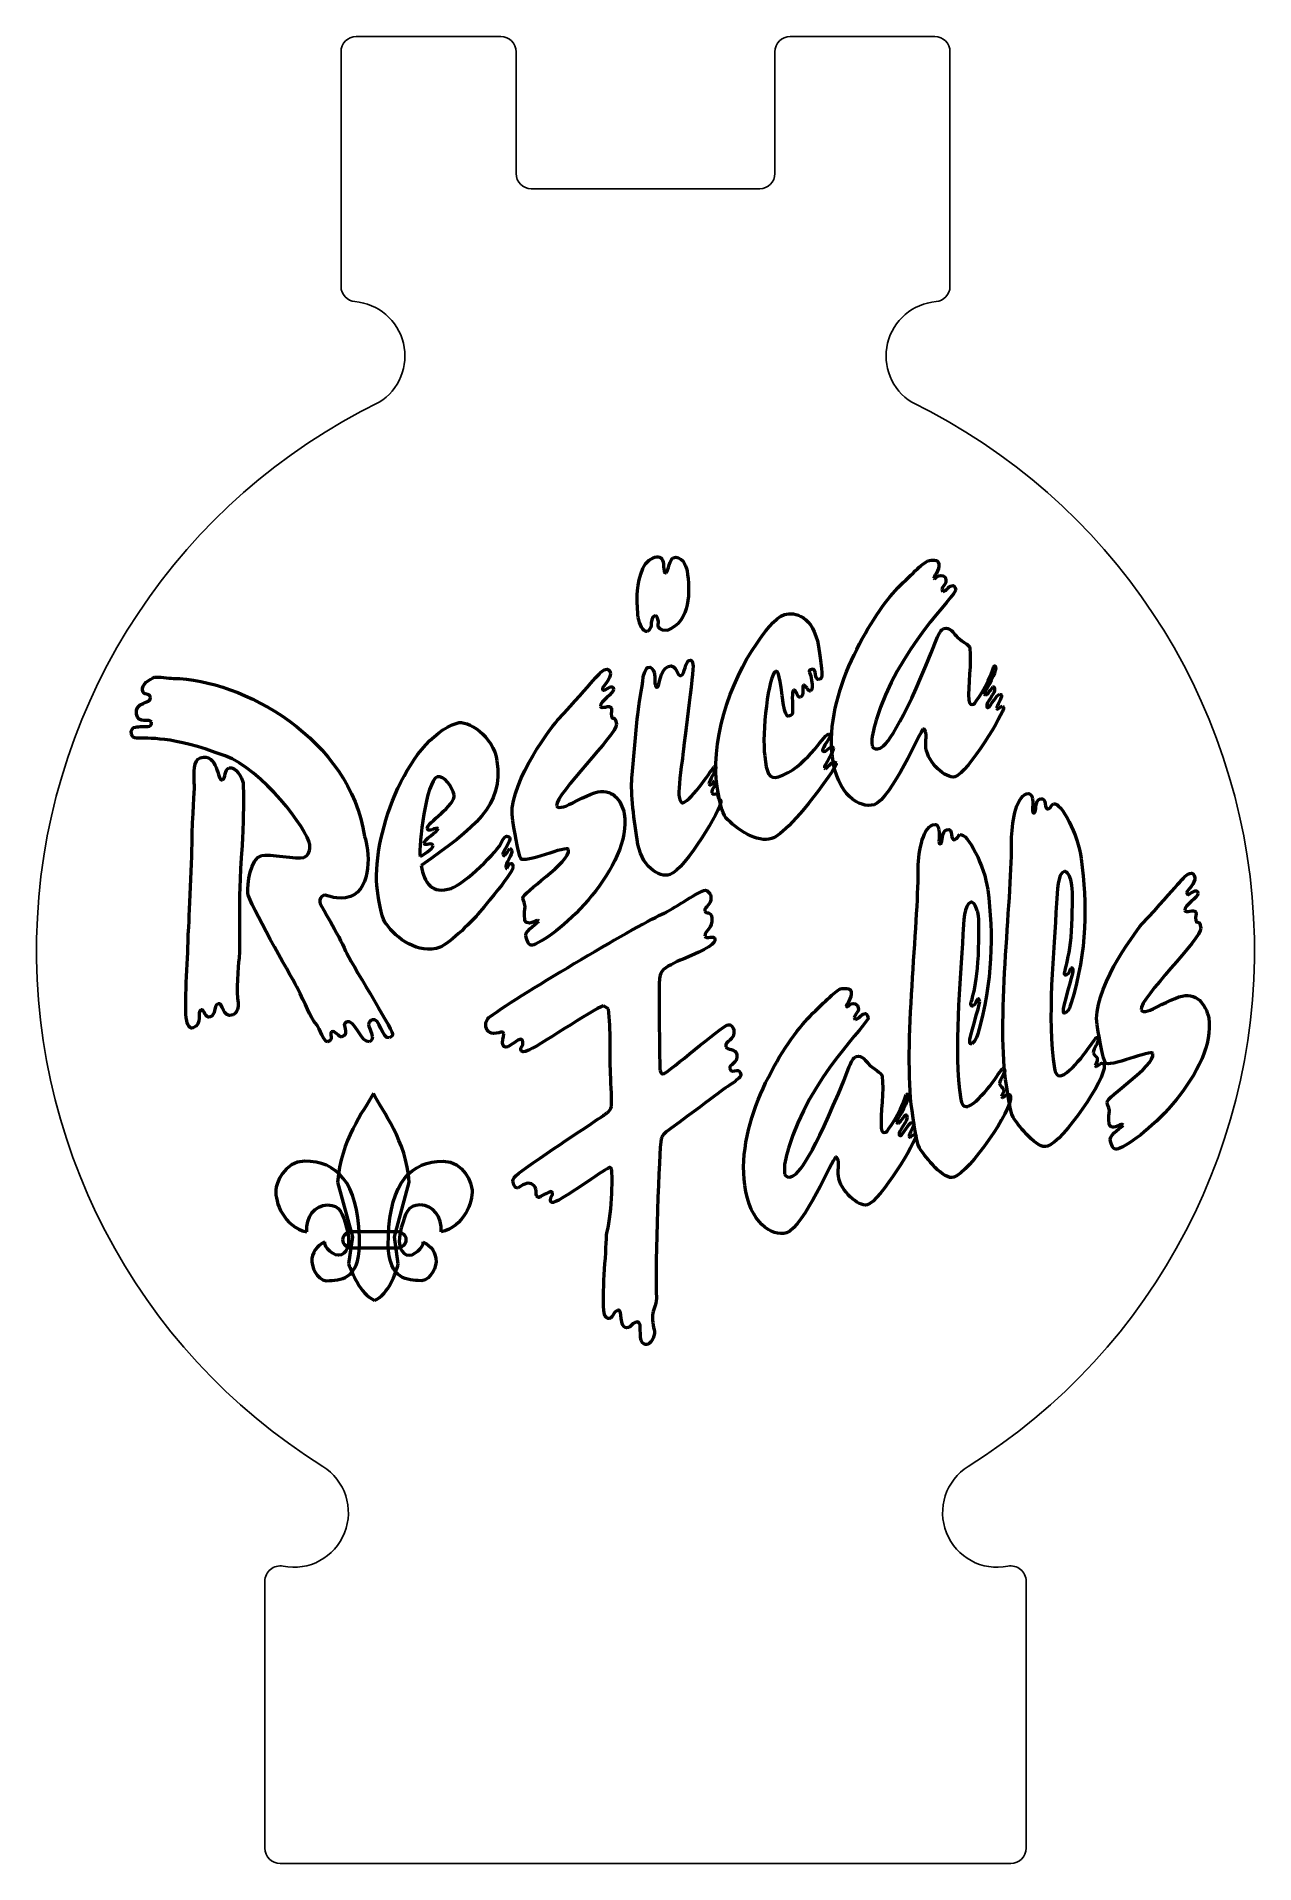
# Model space of a CAD drawing. Extents: x -7.5 to 32.5, y 0 to 60.
import ezdxf

# ---------------------------------------------------------------- set-up
doc = ezdxf.new("R2010")
doc.units = 0
doc.layers.add('Board_Outline', color=6, linetype='CONTINUOUS')
doc.layers.add('RFSR_Logo', color=7, linetype='CONTINUOUS', lineweight=50)

msp = doc.modelspace()

# ---------------------------------------------------------------- linework, layer by layer
at = {"layer": 'Board_Outline', "linetype": 'Continuous'}
for p, q in [((7.75, 60), (3, 60)), ((17.25, 60), (22, 60)), ((2.5, 59.5), (2.5, 51.792)), ((8.25, 55.5), (8.25, 59.5)), ((16.75, 55.5), (16.75, 59.5)), ((22.5, 59.5), (22.5, 51.792)), ((8.75, 55), (16.25, 55)), ((0, 0.5), (0, 9.272)), ((25, 0.5), (25, 9.272)), ((0.5, 0), (24.5, 0))]:
    msp.add_line(p, q, dxfattribs=at)
for centre, radius, start, end in [((3, 59.5), 0.5, 90, 180), ((7.75, 59.5), 0.5, 0, 90), ((17.25, 59.5), 0.5, 90, 180), ((22, 59.5), 0.5, 0, 90), ((8.75, 55.5), 0.5, 180, 270), ((16.25, 55.5), 0.5, 270, 0), ((3, 51.792), 0.5, 180, 265.18273), ((22, 51.792), 0.5, 274.81727, 0), ((2.807, 49.508), 1.792, 302.00538, 85.18273), ((22.193, 49.508), 1.792, 94.81727, 237.99462), ((12.5, 30), 20, 115.92061, 237.99462), ((12.5, 30), 20, 302.00538, 64.07939), ((0.95, 11.52), 1.792, 258.67939, 57.99462), ((24.05, 11.52), 1.792, 122.00538, 281.32061), ((0.5, 9.272), 0.5, 78.67939, 180), ((24.5, 9.272), 0.5, 0, 101.32061), ((0.5, 0.5), 0.5, 180, 270), ((24.5, 0.5), 0.5, 270, 0)]:
    msp.add_arc(centre, radius, start, end, dxfattribs=at)
at = {"layer": 'RFSR_Logo', "color": 7}
for points in [[(20.698, 41.8), (20.698, 41.8)], [(20.698, 41.8), (20.698, 41.8)], [(12.916, 40.655), (12.916, 40.655)], [(12.916, 40.655), (12.916, 40.655)], [(16.153, 40.067), (16.153, 40.067)], [(16.153, 40.067), (16.153, 40.067)], [(9.614, 37.549), (9.614, 37.549)], [(9.614, 37.549), (9.614, 37.549)], [(5.657, 35.685), (5.657, 35.685)], [(5.657, 35.685), (5.657, 35.685)], [(2.813, 31.762), (2.813, 31.762)], [(2.813, 31.762), (2.813, 31.762)], [(3.99, 30.846), (3.99, 30.846)], [(3.99, 30.846), (3.99, 30.846)], [(28.806, 30.846), (28.806, 30.846)], [(28.806, 30.846), (28.806, 30.846)], [(-0.849, 29.735), (-0.849, 29.735)], [(-0.849, 29.735), (-0.849, 29.735)], [(26.485, 28.263), (26.485, 28.263)], [(26.485, 28.263), (26.485, 28.263)], [(17.82, 27.74), (17.82, 27.74)], [(17.82, 27.74), (17.82, 27.74)], [(23.412, 27.25), (23.412, 27.25)], [(23.412, 27.25), (23.412, 27.25)], [(11.379, 22.803), (11.379, 22.803)], [(11.379, 22.803), (11.379, 22.803)], [(3.107, 20.58), (3.107, 20.58)], [(3.107, 20.58), (3.107, 20.58)], [(4.055, 20.58), (4.055, 20.58)], [(4.055, 20.58), (4.055, 20.58)], [(3.597, 18.487), (3.597, 18.487)], [(3.597, 18.487), (3.597, 18.487)]]:
    msp.add_lwpolyline(points, close=True, dxfattribs=at)
for points in [[(23.902, 39.217), (23.935, 39.315)], [(23.902, 39.217), (23.935, 39.315)], [(23.608, 38.399), (23.673, 38.366)], [(23.608, 38.399), (23.673, 38.366)], [(24.229, 38.007), (24.262, 37.974)], [(24.229, 38.007), (24.262, 37.974)], [(12.066, 35.751), (12.229, 37.582), (12.229, 37.582)], [(12.066, 35.751), (12.229, 37.582), (12.229, 37.582)], [(18.671, 36.176), (18.769, 36.143)], [(18.671, 36.176), (18.769, 36.143)], [(18.376, 35.98), (18.409, 35.947)], [(18.376, 35.98), (18.409, 35.947)], [(11.281, 28.067), (11.118, 28.165)], [(11.281, 28.067), (11.118, 28.165)], [(21.025, 25.157), (21.057, 25.255)], [(21.025, 25.157), (21.057, 25.255)], [(20.73, 24.34), (20.796, 24.307)], [(20.73, 24.34), (20.796, 24.307)], [(21.352, 23.947), (21.384, 23.915)], [(21.352, 23.947), (21.384, 23.915)], [(2.388, 22.378), (2.878, 20.58), (2.747, 19.697)], [(2.388, 22.378), (2.878, 20.58), (2.747, 19.697)], [(4.382, 19.697), (4.251, 20.58), (4.742, 22.378)], [(4.382, 19.697), (4.251, 20.58), (4.742, 22.378)], [(4.382, 20.743), (2.813, 20.743)], [(4.382, 20.743), (2.813, 20.743)], [(2.813, 20.22), (4.382, 20.22), (4.382, 20.22)], [(2.813, 20.22), (4.382, 20.22), (4.382, 20.22)]]:
    msp.add_lwpolyline(points, dxfattribs=at)
for points in [[(12.229, 41.669), (12.229, 41.996), (12.36, 42.748), (12.752, 42.879)], [(12.229, 41.669), (12.229, 41.996), (12.36, 42.748), (12.752, 42.879)], [(12.752, 42.879), (12.916, 42.944), (13.047, 42.911), (13.079, 42.748)], [(12.752, 42.879), (12.916, 42.944), (13.047, 42.911), (13.079, 42.748)], [(13.079, 42.748), (13.112, 42.65), (13.079, 42.519), (13.112, 42.454)], [(13.079, 42.748), (13.112, 42.65), (13.079, 42.519), (13.112, 42.454)], [(13.178, 42.388), (13.243, 42.421), (13.308, 42.879), (13.406, 42.879)], [(13.178, 42.388), (13.243, 42.421), (13.308, 42.879), (13.406, 42.879)], [(13.406, 42.879), (13.668, 42.977), (13.831, 42.65), (13.864, 42.454)], [(13.406, 42.879), (13.668, 42.977), (13.831, 42.65), (13.864, 42.454)], [(20.698, 41.8), (21.188, 42.29), (21.613, 42.715), (21.777, 42.781)], [(20.698, 41.8), (21.188, 42.29), (21.613, 42.715), (21.777, 42.781)], [(21.777, 42.781), (21.907, 42.813), (22.104, 42.846), (22.136, 42.682)], [(21.777, 42.781), (21.907, 42.813), (22.104, 42.846), (22.136, 42.682)], [(22.136, 42.682), (22.169, 42.486), (21.94, 42.225), (21.973, 42.225)], [(22.136, 42.682), (22.169, 42.486), (21.94, 42.225), (21.973, 42.225)], [(13.112, 42.454), (13.112, 42.388), (13.145, 42.388), (13.178, 42.388)], [(13.112, 42.454), (13.112, 42.388), (13.145, 42.388), (13.178, 42.388)], [(13.864, 42.454), (13.962, 41.8), (13.995, 40.786), (13.21, 40.492)], [(13.864, 42.454), (13.962, 41.8), (13.995, 40.786), (13.21, 40.492)], [(21.973, 42.225), (21.973, 42.192), (22.006, 42.192), (22.006, 42.192)], [(21.973, 42.225), (21.973, 42.192), (22.006, 42.192), (22.006, 42.192)], [(22.006, 42.192), (22.038, 42.225), (22.071, 42.257), (22.136, 42.29)], [(22.006, 42.192), (22.038, 42.225), (22.071, 42.257), (22.136, 42.29)], [(22.136, 42.29), (22.202, 42.323), (22.365, 42.29), (22.365, 42.159)], [(22.136, 42.29), (22.202, 42.323), (22.365, 42.29), (22.365, 42.159)], [(22.365, 42.159), (22.398, 42.028), (22.234, 41.93), (22.234, 41.832)], [(22.365, 42.159), (22.398, 42.028), (22.234, 41.93), (22.234, 41.832)], [(12.262, 40.917), (12.229, 41.146), (12.229, 41.407), (12.229, 41.669)], [(12.262, 40.917), (12.229, 41.146), (12.229, 41.407), (12.229, 41.669)], [(18.638, 36.339), (18.376, 38.432), (19.88, 40.884), (20.698, 41.8)], [(18.638, 36.339), (18.376, 38.432), (19.88, 40.884), (20.698, 41.8)], [(22.692, 41.832), (22.725, 41.669), (20.73, 39.838), (20.076, 37.549)], [(22.692, 41.832), (22.725, 41.669), (20.73, 39.838), (20.076, 37.549)], [(22.234, 41.832), (22.234, 41.8), (22.267, 41.767), (22.267, 41.767)], [(22.234, 41.832), (22.234, 41.8), (22.267, 41.767), (22.267, 41.767)], [(22.267, 41.767), (22.398, 41.8), (22.431, 41.93), (22.561, 41.963)], [(22.267, 41.767), (22.398, 41.8), (22.431, 41.93), (22.561, 41.963)], [(22.561, 41.963), (22.627, 41.996), (22.66, 41.93), (22.692, 41.832)], [(22.561, 41.963), (22.627, 41.996), (22.66, 41.93), (22.692, 41.832)], [(12.556, 40.459), (12.426, 40.426), (12.295, 40.721), (12.262, 40.917)], [(12.556, 40.459), (12.426, 40.426), (12.295, 40.721), (12.262, 40.917)], [(12.818, 40.982), (12.687, 40.95), (12.687, 40.753), (12.687, 40.655)], [(12.818, 40.982), (12.687, 40.95), (12.687, 40.753), (12.687, 40.655)], [(12.916, 40.819), (12.916, 40.851), (12.883, 40.982), (12.818, 40.982)], [(12.916, 40.819), (12.916, 40.851), (12.883, 40.982), (12.818, 40.982)], [(12.916, 40.655), (12.916, 40.721), (12.949, 40.786), (12.916, 40.819)], [(12.916, 40.655), (12.916, 40.721), (12.949, 40.786), (12.916, 40.819)], [(16.153, 40.067), (16.382, 40.394), (16.741, 40.917), (17.068, 41.015)], [(16.153, 40.067), (16.382, 40.394), (16.741, 40.917), (17.068, 41.015)], [(17.068, 41.015), (17.395, 41.113), (18.017, 40.982), (18.18, 39.969)], [(17.068, 41.015), (17.395, 41.113), (18.017, 40.982), (18.18, 39.969)], [(12.687, 40.655), (12.687, 40.59), (12.622, 40.492), (12.556, 40.459)], [(12.687, 40.655), (12.687, 40.59), (12.622, 40.492), (12.556, 40.459)], [(13.21, 40.492), (12.981, 40.492), (12.916, 40.59), (12.916, 40.655)], [(13.21, 40.492), (12.981, 40.492), (12.916, 40.59), (12.916, 40.655)], [(20.207, 36.634), (20.469, 36.732), (21.057, 37.647), (22.071, 40.23)], [(20.207, 36.634), (20.469, 36.732), (21.057, 37.647), (22.071, 40.23)], [(22.071, 40.23), (22.136, 40.394), (22.202, 40.524), (22.3, 40.557)], [(22.071, 40.23), (22.136, 40.394), (22.202, 40.524), (22.3, 40.557)], [(22.3, 40.557), (22.496, 40.623), (22.627, 40.394), (22.692, 40.328)], [(22.3, 40.557), (22.496, 40.623), (22.627, 40.394), (22.692, 40.328)], [(22.692, 40.328), (22.823, 40.165), (23.15, 40.034), (23.15, 39.903)], [(22.692, 40.328), (22.823, 40.165), (23.15, 40.034), (23.15, 39.903)], [(14.878, 35.228), (14.583, 36.732), (15.27, 38.824), (16.153, 40.067)], [(14.878, 35.228), (14.583, 36.732), (15.27, 38.824), (16.153, 40.067)], [(18.18, 39.969), (18.311, 39.086), (18.344, 38.922), (18.213, 38.89)], [(18.18, 39.969), (18.311, 39.086), (18.344, 38.922), (18.213, 38.89)], [(23.15, 39.903), (23.215, 39.478), (23.085, 38.661), (23.117, 38.203)], [(23.15, 39.903), (23.215, 39.478), (23.085, 38.661), (23.117, 38.203)], [(9.614, 37.549), (10.823, 38.857), (10.987, 39.151), (11.183, 39.217)], [(9.614, 37.549), (10.823, 38.857), (10.987, 39.151), (11.183, 39.217)], [(11.347, 39.086), (11.379, 38.922), (11.085, 38.628), (11.085, 38.595)], [(11.347, 39.086), (11.379, 38.922), (11.085, 38.628), (11.085, 38.595)], [(11.183, 39.217), (11.248, 39.249), (11.347, 39.184), (11.347, 39.086)], [(11.183, 39.217), (11.248, 39.249), (11.347, 39.184), (11.347, 39.086)], [(12.426, 38.955), (12.458, 39.119), (12.524, 39.282), (12.589, 39.282)], [(12.426, 38.955), (12.458, 39.119), (12.524, 39.282), (12.589, 39.282)], [(12.589, 39.282), (12.687, 39.315), (12.752, 39.217), (12.785, 39.119)], [(12.589, 39.282), (12.687, 39.315), (12.752, 39.217), (12.785, 39.119)], [(12.785, 39.119), (12.818, 39.053), (12.785, 38.792), (12.818, 38.726)], [(12.785, 39.119), (12.818, 39.053), (12.785, 38.792), (12.818, 38.726)], [(12.883, 38.628), (12.981, 38.661), (12.949, 39.184), (13.243, 39.315)], [(12.883, 38.628), (12.981, 38.661), (12.949, 39.184), (13.243, 39.315)], [(13.243, 39.315), (13.537, 39.413), (13.537, 38.955), (13.668, 39.02)], [(13.243, 39.315), (13.537, 39.413), (13.537, 38.955), (13.668, 39.02)], [(13.668, 39.02), (13.799, 39.053), (13.799, 39.478), (13.93, 39.511)], [(13.668, 39.02), (13.799, 39.053), (13.799, 39.478), (13.93, 39.511)], [(14.06, 39.38), (14.093, 39.217), (13.733, 36.503), (13.701, 36.209)], [(14.06, 39.38), (14.093, 39.217), (13.733, 36.503), (13.701, 36.209)], [(13.93, 39.511), (13.995, 39.544), (14.06, 39.478), (14.06, 39.38)], [(13.93, 39.511), (13.995, 39.544), (14.06, 39.478), (14.06, 39.38)], [(16.774, 39.151), (16.545, 39.086), (16.316, 37.091), (16.414, 36.372)], [(16.774, 39.151), (16.545, 39.086), (16.316, 37.091), (16.414, 36.372)], [(17.036, 38.04), (16.905, 38.988), (16.872, 39.184), (16.774, 39.151)], [(17.036, 38.04), (16.905, 38.988), (16.872, 39.184), (16.774, 39.151)], [(17.951, 39.217), (17.886, 39.184), (17.853, 39.184), (17.886, 39.119)], [(17.951, 39.217), (17.886, 39.184), (17.853, 39.184), (17.886, 39.119)], [(17.886, 39.119), (17.919, 39.053), (17.951, 38.955), (17.951, 38.857)], [(17.886, 39.119), (17.919, 39.053), (17.951, 38.955), (17.951, 38.857)], [(18.213, 38.89), (18.017, 38.824), (18.147, 39.282), (17.951, 39.217)], [(18.213, 38.89), (18.017, 38.824), (18.147, 39.282), (17.951, 39.217)], [(23.281, 38.072), (23.313, 38.105), (23.771, 38.726), (23.902, 39.217)], [(23.281, 38.072), (23.313, 38.105), (23.771, 38.726), (23.902, 39.217)], [(24, 39.282), (24.033, 39.217), (23.869, 38.857), (23.608, 38.399)], [(24, 39.282), (24.033, 39.217), (23.869, 38.857), (23.608, 38.399)], [(23.935, 39.315), (23.967, 39.347), (24, 39.315), (24, 39.282)], [(23.935, 39.315), (23.967, 39.347), (24, 39.315), (24, 39.282)], [(-4.021, 38.53), (-4.053, 38.726), (-3.792, 38.89), (-3.628, 38.955)], [(-4.021, 38.53), (-4.053, 38.726), (-3.792, 38.89), (-3.628, 38.955)], [(-3.759, 38.301), (-3.792, 38.465), (-3.988, 38.334), (-4.021, 38.53)], [(-3.759, 38.301), (-3.792, 38.465), (-3.988, 38.334), (-4.021, 38.53)], [(-3.628, 38.955), (-3.498, 38.988), (-3.171, 38.922), (-3.007, 38.922)], [(-3.628, 38.955), (-3.498, 38.988), (-3.171, 38.922), (-3.007, 38.922)], [(-3.007, 38.922), (-0.751, 38.89), (2.813, 36.928), (3.271, 33.724)], [(-3.007, 38.922), (-0.751, 38.89), (2.813, 36.928), (3.271, 33.724)], [(11.445, 38.563), (11.477, 38.432), (10.987, 38.17), (11.02, 38.007)], [(11.445, 38.563), (11.477, 38.432), (10.987, 38.17), (11.02, 38.007)], [(11.085, 38.595), (11.085, 38.53), (11.118, 38.53), (11.15, 38.53)], [(11.085, 38.595), (11.085, 38.53), (11.118, 38.53), (11.15, 38.53)], [(11.15, 38.53), (11.216, 38.563), (11.248, 38.595), (11.314, 38.628)], [(11.15, 38.53), (11.216, 38.563), (11.248, 38.595), (11.314, 38.628)], [(11.314, 38.628), (11.379, 38.661), (11.445, 38.661), (11.445, 38.563)], [(11.314, 38.628), (11.379, 38.661), (11.445, 38.661), (11.445, 38.563)], [(12.229, 37.582), (12.262, 37.941), (12.393, 38.661), (12.426, 38.955)], [(12.229, 37.582), (12.262, 37.941), (12.393, 38.661), (12.426, 38.955)], [(12.818, 38.726), (12.818, 38.693), (12.851, 38.595), (12.883, 38.628)], [(12.818, 38.726), (12.818, 38.693), (12.851, 38.595), (12.883, 38.628)], [(17.363, 38.53), (17.297, 38.497), (17.33, 38.138), (17.33, 37.811)], [(17.363, 38.53), (17.297, 38.497), (17.33, 38.138), (17.33, 37.811)], [(17.592, 38.301), (17.461, 38.268), (17.461, 38.563), (17.363, 38.53)], [(17.592, 38.301), (17.461, 38.268), (17.461, 38.563), (17.363, 38.53)], [(17.69, 38.693), (17.624, 38.661), (17.722, 38.366), (17.592, 38.301)], [(17.69, 38.693), (17.624, 38.661), (17.722, 38.366), (17.592, 38.301)], [(17.919, 38.497), (17.853, 38.465), (17.755, 38.726), (17.69, 38.693)], [(17.919, 38.497), (17.853, 38.465), (17.755, 38.726), (17.69, 38.693)], [(17.951, 38.857), (17.984, 38.661), (17.984, 38.53), (17.919, 38.497)], [(17.951, 38.857), (17.984, 38.661), (17.984, 38.53), (17.919, 38.497)], [(23.673, 38.366), (23.706, 38.366), (23.902, 38.628), (23.902, 38.628)], [(23.673, 38.366), (23.706, 38.366), (23.902, 38.628), (23.902, 38.628)], [(23.967, 38.563), (24, 38.465), (23.673, 38.105), (23.706, 38.007)], [(23.967, 38.563), (24, 38.465), (23.673, 38.105), (23.706, 38.007)], [(23.902, 38.628), (23.935, 38.661), (23.967, 38.628), (23.967, 38.563)], [(23.902, 38.628), (23.935, 38.661), (23.967, 38.628), (23.967, 38.563)], [(-4.217, 37.745), (-4.282, 38.17), (-3.727, 38.072), (-3.759, 38.301)], [(-4.217, 37.745), (-4.282, 38.17), (-3.727, 38.072), (-3.759, 38.301)], [(11.02, 38.007), (11.02, 37.941), (11.118, 37.974), (11.183, 37.974)], [(11.02, 38.007), (11.02, 37.941), (11.118, 37.974), (11.183, 37.974)], [(11.183, 37.974), (11.281, 38.007), (11.347, 38.007), (11.379, 37.941)], [(11.183, 37.974), (11.281, 38.007), (11.347, 38.007), (11.379, 37.941)], [(11.379, 37.941), (11.412, 37.876), (11.347, 37.811), (11.379, 37.68)], [(11.379, 37.941), (11.412, 37.876), (11.347, 37.811), (11.379, 37.68)], [(17.199, 37.68), (17.134, 37.647), (17.068, 37.811), (17.036, 38.04)], [(17.199, 37.68), (17.134, 37.647), (17.068, 37.811), (17.036, 38.04)], [(17.33, 37.811), (17.33, 37.745), (17.297, 37.713), (17.199, 37.68)], [(17.33, 37.811), (17.33, 37.745), (17.297, 37.713), (17.199, 37.68)], [(24.262, 37.974), (24.294, 37.811), (23.085, 35.816), (22.66, 35.685)], [(24.262, 37.974), (24.294, 37.811), (23.085, 35.816), (22.66, 35.685)], [(23.117, 38.203), (23.15, 38.072), (23.183, 38.04), (23.281, 38.072)], [(23.117, 38.203), (23.15, 38.072), (23.183, 38.04), (23.281, 38.072)], [(23.706, 38.007), (23.706, 37.974), (23.738, 37.941), (23.771, 37.974)], [(23.706, 38.007), (23.706, 37.974), (23.738, 37.941), (23.771, 37.974)], [(23.771, 37.974), (23.837, 38.007), (24.033, 38.399), (24.131, 38.399)], [(23.771, 37.974), (23.837, 38.007), (24.033, 38.399), (24.131, 38.399)], [(24.196, 38.366), (24.196, 38.268), (24.033, 38.007), (24.033, 37.941)], [(24.196, 38.366), (24.196, 38.268), (24.033, 38.007), (24.033, 37.941)], [(24.033, 37.941), (24.033, 37.909), (24.065, 37.909), (24.065, 37.909)], [(24.033, 37.941), (24.033, 37.909), (24.065, 37.909), (24.065, 37.909)], [(24.065, 37.909), (24.098, 37.941), (24.131, 37.974), (24.229, 38.007)], [(24.065, 37.909), (24.098, 37.941), (24.131, 37.974), (24.229, 38.007)], [(24.131, 38.399), (24.164, 38.399), (24.196, 38.399), (24.196, 38.366)], [(24.131, 38.399), (24.164, 38.399), (24.196, 38.399), (24.196, 38.366)], [(-4.38, 37.091), (-4.413, 37.222), (-4.348, 37.32), (-4.25, 37.32)], [(-4.38, 37.091), (-4.413, 37.222), (-4.348, 37.32), (-4.25, 37.32)], [(-4.25, 37.32), (-4.152, 37.353), (-3.923, 37.32), (-3.792, 37.353)], [(-4.25, 37.32), (-4.152, 37.353), (-3.923, 37.32), (-3.792, 37.353)], [(-3.727, 37.484), (-3.759, 37.614), (-4.184, 37.418), (-4.217, 37.745)], [(-3.727, 37.484), (-3.759, 37.614), (-4.184, 37.418), (-4.217, 37.745)], [(-3.792, 37.353), (-3.727, 37.386), (-3.727, 37.418), (-3.727, 37.484)], [(-3.792, 37.353), (-3.727, 37.386), (-3.727, 37.418), (-3.727, 37.484)], [(3.696, 31.958), (3.467, 33.593), (4.611, 36.895), (6.311, 37.451)], [(3.696, 31.958), (3.467, 33.593), (4.611, 36.895), (6.311, 37.451)], [(6.311, 37.451), (6.638, 37.582), (7.521, 37.026), (7.619, 36.209)], [(6.311, 37.451), (6.638, 37.582), (7.521, 37.026), (7.619, 36.209)], [(8.142, 34.247), (7.913, 35.26), (9.287, 37.189), (9.614, 37.549)], [(8.142, 34.247), (7.913, 35.26), (9.287, 37.189), (9.614, 37.549)], [(11.543, 37.418), (11.575, 37.091), (9.548, 35.13), (9.581, 34.737)], [(11.543, 37.418), (11.575, 37.091), (9.548, 35.13), (9.581, 34.737)], [(11.379, 37.68), (11.412, 37.516), (11.51, 37.745), (11.543, 37.418)], [(11.379, 37.68), (11.412, 37.516), (11.51, 37.745), (11.543, 37.418)], [(20.076, 37.549), (19.978, 37.222), (19.913, 36.993), (19.946, 36.699)], [(20.076, 37.549), (19.978, 37.222), (19.913, 36.993), (19.946, 36.699)], [(21.613, 37.255), (21.548, 37.222), (20.567, 34.966), (20.011, 34.77)], [(21.613, 37.255), (21.548, 37.222), (20.567, 34.966), (20.011, 34.77)], [(21.711, 37.124), (21.679, 37.189), (21.679, 37.287), (21.613, 37.255)], [(21.711, 37.124), (21.679, 37.189), (21.679, 37.287), (21.613, 37.255)], [(-4.217, 36.961), (-4.282, 36.961), (-4.38, 36.993), (-4.38, 37.091)], [(-4.217, 36.961), (-4.282, 36.961), (-4.38, 36.993), (-4.38, 37.091)], [(-1.307, 36.372), (-3.105, 37.059), (-3.825, 36.928), (-4.217, 36.961)], [(-1.307, 36.372), (-3.105, 37.059), (-3.825, 36.928), (-4.217, 36.961)], [(16.872, 35.685), (17.755, 35.98), (18.311, 37.026), (18.507, 37.091)], [(16.872, 35.685), (17.755, 35.98), (18.311, 37.026), (18.507, 37.091)], [(18.572, 37.059), (18.572, 36.993), (18.311, 36.634), (18.311, 36.568)], [(18.572, 37.059), (18.572, 36.993), (18.311, 36.634), (18.311, 36.568)], [(18.671, 36.634), (18.703, 36.535), (18.344, 36.045), (18.376, 35.98)], [(18.671, 36.634), (18.703, 36.535), (18.344, 36.045), (18.376, 35.98)], [(18.409, 36.535), (18.474, 36.568), (18.572, 36.666), (18.605, 36.666)], [(18.409, 36.535), (18.474, 36.568), (18.572, 36.666), (18.605, 36.666)], [(18.507, 37.091), (18.54, 37.091), (18.572, 37.091), (18.572, 37.059)], [(18.507, 37.091), (18.54, 37.091), (18.572, 37.091), (18.572, 37.059)], [(18.605, 36.666), (18.638, 36.699), (18.671, 36.634), (18.671, 36.634)], [(18.605, 36.666), (18.638, 36.699), (18.671, 36.634), (18.671, 36.634)], [(19.946, 36.699), (19.978, 36.601), (20.076, 36.568), (20.207, 36.634)], [(19.946, 36.699), (19.978, 36.601), (20.076, 36.568), (20.207, 36.634)], [(21.711, 36.634), (21.679, 36.83), (21.744, 36.993), (21.711, 37.124)], [(21.711, 36.634), (21.679, 36.83), (21.744, 36.993), (21.711, 37.124)], [(22.66, 35.685), (22.365, 35.62), (21.777, 36.143), (21.711, 36.634)], [(22.66, 35.685), (22.365, 35.62), (21.777, 36.143), (21.711, 36.634)], [(-2.321, 35.489), (-2.321, 35.816), (-2.353, 36.241), (-2.124, 36.307)], [(-2.321, 35.489), (-2.321, 35.816), (-2.353, 36.241), (-2.124, 36.307)], [(-2.124, 36.307), (-1.536, 36.503), (-1.569, 35.522), (-1.405, 35.587)], [(-2.124, 36.307), (-1.536, 36.503), (-1.569, 35.522), (-1.405, 35.587)], [(1.472, 33.462), (1.407, 33.952), (-0.097, 35.947), (-1.307, 36.372)], [(1.472, 33.462), (1.407, 33.952), (-0.097, 35.947), (-1.307, 36.372)], [(-1.176, 35.98), (-0.947, 36.045), (-0.751, 35.653), (-0.718, 35.489)], [(-1.176, 35.98), (-0.947, 36.045), (-0.751, 35.653), (-0.718, 35.489)], [(7.619, 36.209), (7.848, 34.737), (6.9, 34.018), (5.134, 32.775)], [(7.619, 36.209), (7.848, 34.737), (6.9, 34.018), (5.134, 32.775)], [(13.701, 36.209), (13.635, 35.685), (13.57, 35.162), (13.603, 35.031)], [(13.701, 36.209), (13.635, 35.685), (13.57, 35.162), (13.603, 35.031)], [(13.733, 34.835), (14.028, 34.933), (14.714, 35.98), (14.747, 36.012)], [(13.733, 34.835), (14.028, 34.933), (14.714, 35.98), (14.747, 36.012)], [(14.747, 36.012), (14.78, 36.045), (14.812, 36.045), (14.812, 35.98)], [(14.747, 36.012), (14.78, 36.045), (14.812, 36.045), (14.812, 35.98)], [(16.414, 36.372), (16.48, 35.816), (16.545, 35.587), (16.872, 35.685)], [(16.414, 36.372), (16.48, 35.816), (16.545, 35.587), (16.872, 35.685)], [(18.311, 36.568), (18.311, 36.535), (18.344, 36.503), (18.409, 36.535)], [(18.311, 36.568), (18.311, 36.535), (18.344, 36.503), (18.409, 36.535)], [(18.409, 35.947), (18.442, 35.98), (18.638, 36.176), (18.671, 36.176)], [(18.409, 35.947), (18.442, 35.98), (18.638, 36.176), (18.671, 36.176)], [(18.769, 36.143), (18.769, 36.11), (18.736, 36.012), (18.507, 35.685)], [(18.769, 36.143), (18.769, 36.11), (18.736, 36.012), (18.507, 35.685)], [(20.011, 34.77), (19.521, 34.639), (18.801, 35.097), (18.638, 36.339)], [(20.011, 34.77), (19.521, 34.639), (18.801, 35.097), (18.638, 36.339)], [(-2.386, 33.822), (-2.353, 34.835), (-2.288, 35.326), (-2.321, 35.489)], [(-2.386, 33.822), (-2.353, 34.835), (-2.288, 35.326), (-2.321, 35.489)], [(-1.405, 35.587), (-1.274, 35.62), (-1.34, 35.947), (-1.176, 35.98)], [(-1.405, 35.587), (-1.274, 35.62), (-1.34, 35.947), (-1.176, 35.98)], [(-0.718, 35.489), (-0.686, 35.162), (-0.718, 33.789), (-0.751, 33.429)], [(-0.718, 35.489), (-0.686, 35.162), (-0.718, 33.789), (-0.751, 33.429)], [(5.657, 35.685), (5.298, 35.555), (5.036, 33.429), (5.102, 33.07)], [(5.657, 35.685), (5.298, 35.555), (5.036, 33.429), (5.102, 33.07)], [(6.213, 35.097), (6.148, 35.358), (5.886, 35.751), (5.657, 35.685)], [(6.213, 35.097), (6.148, 35.358), (5.886, 35.751), (5.657, 35.685)], [(12.229, 33.625), (12.099, 34.41), (12, 35.293), (12.066, 35.751)], [(12.229, 33.625), (12.099, 34.41), (12, 35.293), (12.066, 35.751)], [(14.812, 35.98), (14.812, 35.914), (14.583, 35.555), (14.583, 35.456)], [(14.812, 35.98), (14.812, 35.914), (14.583, 35.555), (14.583, 35.456)], [(14.583, 35.456), (14.583, 35.424), (14.616, 35.424), (14.649, 35.424)], [(14.583, 35.456), (14.583, 35.424), (14.616, 35.424), (14.649, 35.424)], [(14.649, 35.424), (14.714, 35.456), (14.747, 35.555), (14.78, 35.555)], [(14.649, 35.424), (14.714, 35.456), (14.747, 35.555), (14.78, 35.555)], [(14.845, 35.522), (14.845, 35.489), (14.649, 35.26), (14.682, 35.162)], [(14.845, 35.522), (14.845, 35.489), (14.649, 35.26), (14.682, 35.162)], [(14.78, 35.555), (14.812, 35.555), (14.845, 35.555), (14.845, 35.522)], [(14.78, 35.555), (14.812, 35.555), (14.845, 35.555), (14.845, 35.522)], [(18.507, 35.685), (17.559, 34.345), (16.938, 33.756), (16.643, 33.658)], [(18.507, 35.685), (17.559, 34.345), (16.938, 33.756), (16.643, 33.658)], [(5.33, 33.985), (5.298, 34.181), (6.279, 34.737), (6.213, 35.097)], [(5.33, 33.985), (5.298, 34.181), (6.279, 34.737), (6.213, 35.097)], [(9.81, 34.704), (9.941, 34.737), (10.529, 35.064), (10.823, 35.162)], [(9.81, 34.704), (9.941, 34.737), (10.529, 35.064), (10.823, 35.162)], [(10.823, 35.162), (11.412, 35.358), (11.706, 34.901), (11.804, 34.476)], [(10.823, 35.162), (11.412, 35.358), (11.706, 34.901), (11.804, 34.476)], [(14.976, 34.868), (15.009, 34.672), (13.799, 32.645), (13.308, 32.481)], [(14.976, 34.868), (15.009, 34.672), (13.799, 32.645), (13.308, 32.481)], [(13.603, 35.031), (13.635, 34.901), (13.668, 34.803), (13.733, 34.835)], [(13.603, 35.031), (13.635, 34.901), (13.668, 34.803), (13.733, 34.835)], [(14.682, 35.162), (14.682, 35.097), (14.812, 35.13), (14.845, 35.13)], [(14.682, 35.162), (14.682, 35.097), (14.812, 35.13), (14.845, 35.13)], [(14.845, 35.13), (14.878, 35.13), (14.878, 34.999), (14.91, 34.966)], [(14.845, 35.13), (14.878, 35.13), (14.878, 34.999), (14.91, 34.966)], [(15.139, 34.345), (15.009, 34.508), (14.91, 34.966), (14.878, 35.228)], [(15.139, 34.345), (15.009, 34.508), (14.91, 34.966), (14.878, 35.228)], [(14.91, 34.966), (14.943, 34.933), (14.976, 34.933), (14.976, 34.868)], [(14.91, 34.966), (14.943, 34.933), (14.976, 34.933), (14.976, 34.868)], [(24.523, 33.593), (24.523, 34.149), (24.654, 34.999), (25.014, 35.13)], [(24.523, 33.593), (24.523, 34.149), (24.654, 34.999), (25.014, 35.13)], [(25.014, 35.13), (25.144, 35.162), (25.177, 35.097), (25.21, 34.966)], [(25.014, 35.13), (25.144, 35.162), (25.177, 35.097), (25.21, 34.966)], [(25.21, 34.966), (25.243, 34.835), (25.21, 34.704), (25.21, 34.574)], [(25.21, 34.966), (25.243, 34.835), (25.21, 34.704), (25.21, 34.574)], [(25.275, 34.508), (25.341, 34.541), (25.275, 34.901), (25.471, 34.966)], [(25.275, 34.508), (25.341, 34.541), (25.275, 34.901), (25.471, 34.966)], [(25.471, 34.966), (25.7, 35.031), (25.569, 34.574), (25.733, 34.639)], [(25.471, 34.966), (25.7, 35.031), (25.569, 34.574), (25.733, 34.639)], [(25.733, 34.639), (25.831, 34.672), (25.831, 34.77), (25.896, 34.803)], [(25.733, 34.639), (25.831, 34.672), (25.831, 34.77), (25.896, 34.803)], [(25.896, 34.803), (26.158, 34.868), (26.714, 33.756), (26.812, 33.004)], [(25.896, 34.803), (26.158, 34.868), (26.714, 33.756), (26.812, 33.004)], [(8.404, 33.004), (8.338, 33.135), (8.24, 33.625), (8.142, 34.247)], [(8.404, 33.004), (8.338, 33.135), (8.24, 33.625), (8.142, 34.247)], [(11.804, 34.476), (12.066, 32.743), (9.712, 30.487), (8.796, 30.16)], [(11.804, 34.476), (12.066, 32.743), (9.712, 30.487), (8.796, 30.16)], [(9.581, 34.737), (9.581, 34.672), (9.712, 34.672), (9.81, 34.704)], [(9.581, 34.737), (9.581, 34.672), (9.712, 34.672), (9.81, 34.704)], [(16.643, 33.658), (16.186, 33.495), (15.466, 33.985), (15.139, 34.345)], [(16.643, 33.658), (16.186, 33.495), (15.466, 33.985), (15.139, 34.345)], [(25.21, 34.574), (25.21, 34.508), (25.243, 34.476), (25.275, 34.508)], [(25.21, 34.574), (25.21, 34.508), (25.243, 34.476), (25.275, 34.508)], [(-2.517, 30.519), (-2.484, 30.977), (-2.386, 33.102), (-2.386, 33.822)], [(-2.517, 30.519), (-2.484, 30.977), (-2.386, 33.102), (-2.386, 33.822)], [(3.271, 33.724), (3.434, 33.299), (3.532, 32.023), (2.813, 31.762)], [(3.271, 33.724), (3.434, 33.299), (3.532, 32.023), (2.813, 31.762)], [(5.232, 33.495), (5.2, 33.625), (5.69, 33.887), (5.69, 33.985)], [(5.232, 33.495), (5.2, 33.625), (5.69, 33.887), (5.69, 33.985)], [(5.494, 33.952), (5.396, 33.92), (5.363, 33.92), (5.33, 33.985)], [(5.494, 33.952), (5.396, 33.92), (5.363, 33.92), (5.33, 33.985)], [(5.69, 33.985), (5.69, 34.018), (5.559, 33.985), (5.494, 33.952)], [(5.69, 33.985), (5.69, 34.018), (5.559, 33.985), (5.494, 33.952)], [(7.783, 33.56), (7.815, 33.625), (7.848, 33.691), (7.913, 33.724)], [(7.783, 33.56), (7.815, 33.625), (7.848, 33.691), (7.913, 33.724)], [(8.044, 33.691), (8.077, 33.56), (7.783, 33.2), (7.815, 33.135)], [(8.044, 33.691), (8.077, 33.56), (7.783, 33.2), (7.815, 33.135)], [(7.913, 33.724), (7.946, 33.756), (8.012, 33.724), (8.044, 33.691)], [(7.913, 33.724), (7.946, 33.756), (8.012, 33.724), (8.044, 33.691)], [(13.308, 32.481), (12.949, 32.35), (12.327, 32.743), (12.229, 33.625)], [(13.308, 32.481), (12.949, 32.35), (12.327, 32.743), (12.229, 33.625)], [(21.45, 32.579), (21.45, 33.135), (21.581, 33.985), (21.94, 34.116)], [(21.45, 32.579), (21.45, 33.135), (21.581, 33.985), (21.94, 34.116)], [(21.94, 34.116), (22.071, 34.149), (22.104, 34.083), (22.136, 33.952)], [(21.94, 34.116), (22.071, 34.149), (22.104, 34.083), (22.136, 33.952)], [(22.136, 33.952), (22.169, 33.822), (22.136, 33.691), (22.136, 33.56)], [(22.136, 33.952), (22.169, 33.822), (22.136, 33.691), (22.136, 33.56)], [(22.202, 33.495), (22.267, 33.527), (22.202, 33.887), (22.398, 33.952)], [(22.202, 33.495), (22.267, 33.527), (22.202, 33.887), (22.398, 33.952)], [(22.398, 33.952), (22.627, 34.018), (22.496, 33.56), (22.66, 33.625)], [(22.398, 33.952), (22.627, 34.018), (22.496, 33.56), (22.66, 33.625)], [(22.66, 33.625), (22.758, 33.658), (22.758, 33.756), (22.823, 33.789)], [(22.66, 33.625), (22.758, 33.658), (22.758, 33.756), (22.823, 33.789)], [(22.823, 33.789), (23.085, 33.854), (23.64, 32.743), (23.738, 31.991)], [(22.823, 33.789), (23.085, 33.854), (23.64, 32.743), (23.738, 31.991)], [(-0.751, 33.429), (-0.915, 31.141), (-0.784, 30.944), (-0.849, 29.735)], [(-0.751, 33.429), (-0.915, 31.141), (-0.784, 30.944), (-0.849, 29.735)], [(-0.555, 31.86), (-0.588, 32.154), (-0.49, 33.004), (-0.097, 33.102)], [(-0.555, 31.86), (-0.588, 32.154), (-0.49, 33.004), (-0.097, 33.102)], [(-0.097, 33.102), (0.099, 33.168), (1.08, 32.972), (1.276, 33.037)], [(-0.097, 33.102), (0.099, 33.168), (1.08, 32.972), (1.276, 33.037)], [(1.276, 33.037), (1.44, 33.102), (1.505, 33.299), (1.472, 33.462)], [(1.276, 33.037), (1.44, 33.102), (1.505, 33.299), (1.472, 33.462)], [(5.102, 33.07), (5.167, 33.102), (5.527, 33.331), (5.527, 33.429)], [(5.102, 33.07), (5.167, 33.102), (5.527, 33.331), (5.527, 33.429)], [(5.527, 33.429), (5.494, 33.56), (5.265, 33.397), (5.232, 33.495)], [(5.527, 33.429), (5.494, 33.56), (5.265, 33.397), (5.232, 33.495)], [(6.115, 32.023), (6.54, 32.154), (7.685, 33.266), (7.783, 33.56)], [(6.115, 32.023), (6.54, 32.154), (7.685, 33.266), (7.783, 33.56)], [(7.815, 33.135), (7.815, 33.102), (7.848, 33.102), (7.881, 33.102)], [(7.815, 33.135), (7.815, 33.102), (7.848, 33.102), (7.881, 33.102)], [(7.881, 33.102), (7.913, 33.135), (8.012, 33.299), (8.044, 33.331)], [(7.881, 33.102), (7.913, 33.135), (8.012, 33.299), (8.044, 33.331)], [(8.11, 33.266), (8.142, 33.168), (7.881, 32.808), (7.913, 32.71)], [(8.11, 33.266), (8.142, 33.168), (7.881, 32.808), (7.913, 32.71)], [(8.044, 33.331), (8.077, 33.331), (8.077, 33.299), (8.11, 33.266)], [(8.044, 33.331), (8.077, 33.331), (8.077, 33.299), (8.11, 33.266)], [(9.973, 33.299), (9.941, 33.462), (8.502, 32.808), (8.404, 33.004)], [(9.973, 33.299), (9.941, 33.462), (8.502, 32.808), (8.404, 33.004)], [(8.469, 31.696), (8.437, 31.893), (10.039, 32.873), (9.973, 33.299)], [(8.469, 31.696), (8.437, 31.893), (10.039, 32.873), (9.973, 33.299)], [(22.136, 33.56), (22.136, 33.495), (22.169, 33.462), (22.202, 33.495)], [(22.136, 33.56), (22.136, 33.495), (22.169, 33.462), (22.202, 33.495)], [(24.327, 25.746), (24.033, 27.806), (24.556, 31.958), (24.523, 33.593)], [(24.327, 25.746), (24.033, 27.806), (24.556, 31.958), (24.523, 33.593)], [(26.812, 33.004), (27.008, 31.5), (27.008, 29.996), (26.485, 28.263)], [(26.812, 33.004), (27.008, 31.5), (27.008, 29.996), (26.485, 28.263)], [(5.134, 32.775), (5.232, 32.187), (5.494, 31.827), (6.115, 32.023)], [(5.134, 32.775), (5.232, 32.187), (5.494, 31.827), (6.115, 32.023)], [(8.142, 32.775), (8.175, 32.677), (8.142, 32.547), (6.998, 31.173)], [(8.142, 32.775), (8.175, 32.677), (8.142, 32.547), (6.998, 31.173)], [(7.913, 32.71), (7.913, 32.677), (7.946, 32.677), (7.946, 32.677)], [(7.913, 32.71), (7.913, 32.677), (7.946, 32.677), (7.946, 32.677)], [(7.946, 32.677), (7.979, 32.71), (8.012, 32.841), (8.077, 32.841)], [(7.946, 32.677), (7.979, 32.71), (8.012, 32.841), (8.077, 32.841)], [(8.077, 32.841), (8.11, 32.841), (8.142, 32.841), (8.142, 32.775)], [(8.077, 32.841), (8.11, 32.841), (8.142, 32.841), (8.142, 32.775)], [(21.254, 24.732), (20.959, 26.792), (21.482, 30.944), (21.45, 32.579)], [(21.254, 24.732), (20.959, 26.792), (21.482, 30.944), (21.45, 32.579)], [(26.256, 32.579), (26.027, 32.514), (26.027, 31.925), (25.995, 31.533)], [(26.256, 32.579), (26.027, 32.514), (26.027, 31.925), (25.995, 31.533)], [(26.485, 32.252), (26.452, 32.383), (26.354, 32.612), (26.256, 32.579)], [(26.485, 32.252), (26.452, 32.383), (26.354, 32.612), (26.256, 32.579)], [(28.806, 30.846), (30.016, 32.154), (30.18, 32.448), (30.376, 32.514)], [(28.806, 30.846), (30.016, 32.154), (30.18, 32.448), (30.376, 32.514)], [(30.376, 32.514), (30.441, 32.547), (30.539, 32.481), (30.539, 32.383)], [(30.376, 32.514), (30.441, 32.547), (30.539, 32.481), (30.539, 32.383)], [(1.047, 28.786), (0.818, 29.211), (-0.522, 31.533), (-0.555, 31.86)], [(1.047, 28.786), (0.818, 29.211), (-0.522, 31.533), (-0.555, 31.86)], [(2.813, 31.762), (2.355, 31.598), (2.061, 31.827), (1.93, 31.794)], [(2.813, 31.762), (2.355, 31.598), (2.061, 31.827), (1.93, 31.794)], [(3.99, 30.846), (3.859, 31.01), (3.761, 31.435), (3.696, 31.958)], [(3.99, 30.846), (3.859, 31.01), (3.761, 31.435), (3.696, 31.958)], [(13.112, 31.206), (13.374, 31.337), (14.158, 31.86), (14.42, 31.958)], [(13.112, 31.206), (13.374, 31.337), (14.158, 31.86), (14.42, 31.958)], [(14.42, 31.958), (14.551, 31.991), (14.649, 31.827), (14.649, 31.729)], [(14.42, 31.958), (14.551, 31.991), (14.649, 31.827), (14.649, 31.729)], [(23.738, 31.991), (23.935, 30.487), (23.902, 28.983), (23.412, 27.25)], [(23.738, 31.991), (23.935, 30.487), (23.902, 28.983), (23.412, 27.25)], [(26.518, 31.304), (26.518, 31.631), (26.55, 31.925), (26.485, 32.252)], [(26.518, 31.304), (26.518, 31.631), (26.55, 31.925), (26.485, 32.252)], [(30.637, 31.86), (30.67, 31.729), (30.18, 31.468), (30.212, 31.304)], [(30.637, 31.86), (30.67, 31.729), (30.18, 31.468), (30.212, 31.304)], [(30.539, 32.383), (30.572, 32.22), (30.278, 31.925), (30.278, 31.893)], [(30.539, 32.383), (30.572, 32.22), (30.278, 31.925), (30.278, 31.893)], [(30.278, 31.893), (30.278, 31.827), (30.31, 31.827), (30.343, 31.827)], [(30.278, 31.893), (30.278, 31.827), (30.31, 31.827), (30.343, 31.827)], [(30.343, 31.827), (30.409, 31.86), (30.441, 31.893), (30.507, 31.925)], [(30.343, 31.827), (30.409, 31.86), (30.441, 31.893), (30.507, 31.925)], [(30.507, 31.925), (30.572, 31.958), (30.637, 31.958), (30.637, 31.86)], [(30.507, 31.925), (30.572, 31.958), (30.637, 31.958), (30.637, 31.86)], [(1.93, 31.794), (1.832, 31.762), (1.799, 31.664), (1.799, 31.566)], [(1.93, 31.794), (1.832, 31.762), (1.799, 31.664), (1.799, 31.566)], [(1.799, 31.566), (1.832, 31.435), (2.42, 30.519), (2.649, 29.963)], [(1.799, 31.566), (1.832, 31.435), (2.42, 30.519), (2.649, 29.963)], [(7.39, 27.806), (8.469, 28.59), (12.393, 30.912), (13.112, 31.206)], [(7.39, 27.806), (8.469, 28.59), (12.393, 30.912), (13.112, 31.206)], [(8.535, 31.468), (8.535, 31.533), (8.502, 31.598), (8.469, 31.696)], [(8.535, 31.468), (8.535, 31.533), (8.502, 31.598), (8.469, 31.696)], [(8.535, 31.01), (8.502, 31.337), (8.567, 31.369), (8.535, 31.468)], [(8.535, 31.01), (8.502, 31.337), (8.567, 31.369), (8.535, 31.468)], [(14.649, 31.729), (14.682, 31.468), (14.42, 31.435), (14.453, 31.271)], [(14.649, 31.729), (14.682, 31.468), (14.42, 31.435), (14.453, 31.271)], [(14.453, 31.271), (14.485, 31.173), (14.649, 31.304), (14.682, 31.042)], [(14.453, 31.271), (14.485, 31.173), (14.649, 31.304), (14.682, 31.042)], [(23.183, 31.566), (22.954, 31.5), (22.954, 30.912), (22.921, 30.519)], [(23.183, 31.566), (22.954, 31.5), (22.954, 30.912), (22.921, 30.519)], [(23.412, 31.239), (23.379, 31.369), (23.281, 31.598), (23.183, 31.566)], [(23.412, 31.239), (23.379, 31.369), (23.281, 31.598), (23.183, 31.566)], [(23.444, 30.29), (23.444, 30.617), (23.477, 30.912), (23.412, 31.239)], [(23.444, 30.29), (23.444, 30.617), (23.477, 30.912), (23.412, 31.239)], [(25.995, 31.533), (25.929, 29.963), (25.668, 27.74), (25.929, 26.105)], [(25.995, 31.533), (25.929, 29.963), (25.668, 27.74), (25.929, 26.105)], [(26.256, 29.244), (26.256, 29.277), (26.518, 29.963), (26.518, 31.304)], [(26.256, 29.244), (26.256, 29.277), (26.518, 29.963), (26.518, 31.304)], [(30.212, 31.304), (30.212, 31.239), (30.31, 31.271), (30.376, 31.271)], [(30.212, 31.304), (30.212, 31.239), (30.31, 31.271), (30.376, 31.271)], [(30.376, 31.271), (30.474, 31.304), (30.539, 31.304), (30.572, 31.239)], [(30.376, 31.271), (30.474, 31.304), (30.539, 31.304), (30.572, 31.239)], [(30.572, 31.239), (30.605, 31.173), (30.539, 31.108), (30.572, 30.977)], [(30.572, 31.239), (30.605, 31.173), (30.539, 31.108), (30.572, 30.977)], [(5.755, 30.094), (5.036, 29.833), (4.317, 30.389), (3.99, 30.846)], [(5.755, 30.094), (5.036, 29.833), (4.317, 30.389), (3.99, 30.846)], [(6.998, 31.173), (6.933, 31.075), (6.05, 30.192), (5.755, 30.094)], [(6.998, 31.173), (6.933, 31.075), (6.05, 30.192), (5.755, 30.094)], [(8.796, 30.912), (8.633, 30.846), (8.535, 30.912), (8.535, 31.01)], [(8.796, 30.912), (8.633, 30.846), (8.535, 30.912), (8.535, 31.01)], [(8.567, 30.487), (8.567, 30.65), (8.992, 30.912), (8.992, 30.944)], [(8.567, 30.487), (8.567, 30.65), (8.992, 30.912), (8.992, 30.944)], [(8.96, 30.977), (8.96, 30.977), (8.862, 30.944), (8.796, 30.912)], [(8.96, 30.977), (8.96, 30.977), (8.862, 30.944), (8.796, 30.912)], [(8.992, 30.944), (8.992, 30.977), (8.96, 30.977), (8.96, 30.977)], [(8.992, 30.944), (8.992, 30.977), (8.96, 30.977), (8.96, 30.977)], [(14.682, 31.042), (14.714, 30.716), (14.453, 30.65), (14.453, 30.454)], [(14.682, 31.042), (14.714, 30.716), (14.453, 30.65), (14.453, 30.454)], [(27.335, 27.544), (27.139, 28.59), (28.512, 30.519), (28.806, 30.846)], [(27.335, 27.544), (27.139, 28.59), (28.512, 30.519), (28.806, 30.846)], [(30.736, 30.716), (30.768, 30.389), (28.741, 28.427), (28.774, 28.034)], [(30.736, 30.716), (30.768, 30.389), (28.741, 28.427), (28.774, 28.034)], [(30.572, 30.977), (30.605, 30.814), (30.703, 31.042), (30.736, 30.716)], [(30.572, 30.977), (30.605, 30.814), (30.703, 31.042), (30.736, 30.716)], [(-2.582, 27.773), (-2.648, 28.329), (-2.517, 29.931), (-2.517, 30.519)], [(-2.582, 27.773), (-2.648, 28.329), (-2.517, 29.931), (-2.517, 30.519)], [(8.796, 30.16), (8.665, 30.127), (8.6, 30.29), (8.567, 30.487)], [(8.796, 30.16), (8.665, 30.127), (8.6, 30.29), (8.567, 30.487)], [(14.78, 30.356), (14.812, 30.225), (14.551, 30.029), (13.733, 29.702)], [(14.78, 30.356), (14.812, 30.225), (14.551, 30.029), (13.733, 29.702)], [(14.453, 30.454), (14.485, 30.323), (14.78, 30.519), (14.78, 30.356)], [(14.453, 30.454), (14.485, 30.323), (14.78, 30.519), (14.78, 30.356)], [(22.921, 30.519), (22.856, 28.95), (22.594, 26.727), (22.856, 25.092)], [(22.921, 30.519), (22.856, 28.95), (22.594, 26.727), (22.856, 25.092)], [(23.183, 28.231), (23.183, 28.263), (23.444, 28.95), (23.444, 30.29)], [(23.183, 28.231), (23.183, 28.263), (23.444, 28.95), (23.444, 30.29)], [(-0.849, 29.735), (-0.882, 29.44), (-0.947, 28.623), (-0.882, 28.263)], [(-0.849, 29.735), (-0.882, 29.44), (-0.947, 28.623), (-0.882, 28.263)], [(2.649, 29.963), (2.78, 29.669), (4.153, 27.446), (4.186, 27.25)], [(2.649, 29.963), (2.78, 29.669), (4.153, 27.446), (4.186, 27.25)], [(13.733, 29.702), (13.505, 29.604), (13.145, 29.44), (13.047, 29.31)], [(13.733, 29.702), (13.505, 29.604), (13.145, 29.44), (13.047, 29.31)], [(26.485, 29.408), (26.42, 29.375), (26.452, 29.211), (26.322, 29.179)], [(26.485, 29.408), (26.42, 29.375), (26.452, 29.211), (26.322, 29.179)], [(26.55, 29.31), (26.55, 29.342), (26.518, 29.44), (26.485, 29.408)], [(26.55, 29.31), (26.55, 29.342), (26.518, 29.44), (26.485, 29.408)], [(13.047, 29.31), (12.981, 29.211), (12.949, 29.048), (12.949, 28.885)], [(13.047, 29.31), (12.981, 29.211), (12.949, 29.048), (12.949, 28.885)], [(12.949, 28.885), (12.949, 28.656), (12.949, 26.171), (12.981, 26.04)], [(12.949, 28.885), (12.949, 28.656), (12.949, 26.171), (12.981, 26.04)], [(26.223, 28.002), (26.191, 28.067), (26.55, 29.211), (26.55, 29.31)], [(26.223, 28.002), (26.191, 28.067), (26.55, 29.211), (26.55, 29.31)], [(26.322, 29.179), (26.289, 29.146), (26.256, 29.211), (26.256, 29.244)], [(26.322, 29.179), (26.289, 29.146), (26.256, 29.211), (26.256, 29.244)], [(-1.536, 28.231), (-1.699, 28.165), (-1.601, 27.871), (-1.797, 27.806)], [(-1.536, 28.231), (-1.699, 28.165), (-1.601, 27.871), (-1.797, 27.806)], [(-1.045, 27.871), (-1.405, 27.74), (-1.372, 28.296), (-1.536, 28.231)], [(-1.045, 27.871), (-1.405, 27.74), (-1.372, 28.296), (-1.536, 28.231)], [(-0.882, 28.263), (-0.849, 28.132), (-0.915, 27.936), (-1.045, 27.871)], [(-0.882, 28.263), (-0.849, 28.132), (-0.915, 27.936), (-1.045, 27.871)], [(1.701, 27.544), (1.44, 27.871), (1.374, 28.165), (1.047, 28.786)], [(1.701, 27.544), (1.44, 27.871), (1.374, 28.165), (1.047, 28.786)], [(17.82, 27.74), (18.311, 28.231), (18.736, 28.656), (18.899, 28.721)], [(17.82, 27.74), (18.311, 28.231), (18.736, 28.656), (18.899, 28.721)], [(18.899, 28.721), (19.03, 28.754), (19.226, 28.754), (19.259, 28.623)], [(18.899, 28.721), (19.03, 28.754), (19.226, 28.754), (19.259, 28.623)], [(19.259, 28.623), (19.292, 28.427), (19.063, 28.165), (19.096, 28.165)], [(19.259, 28.623), (19.292, 28.427), (19.063, 28.165), (19.096, 28.165)], [(19.128, 28.132), (19.161, 28.165), (19.194, 28.198), (19.259, 28.231)], [(19.128, 28.132), (19.161, 28.165), (19.194, 28.198), (19.259, 28.231)], [(19.259, 28.231), (19.324, 28.263), (19.488, 28.231), (19.488, 28.1)], [(19.259, 28.231), (19.324, 28.263), (19.488, 28.231), (19.488, 28.1)], [(23.15, 26.988), (23.117, 27.054), (23.477, 28.198), (23.477, 28.296)], [(23.15, 26.988), (23.117, 27.054), (23.477, 28.198), (23.477, 28.296)], [(23.248, 28.165), (23.215, 28.132), (23.183, 28.198), (23.183, 28.231)], [(23.248, 28.165), (23.215, 28.132), (23.183, 28.198), (23.183, 28.231)], [(23.412, 28.394), (23.346, 28.361), (23.379, 28.198), (23.248, 28.165)], [(23.412, 28.394), (23.346, 28.361), (23.379, 28.198), (23.248, 28.165)], [(23.477, 28.296), (23.477, 28.329), (23.444, 28.427), (23.412, 28.394)], [(23.477, 28.296), (23.477, 28.329), (23.444, 28.427), (23.412, 28.394)], [(26.485, 28.263), (26.42, 28.067), (26.387, 28.002), (26.289, 27.936)], [(26.485, 28.263), (26.42, 28.067), (26.387, 28.002), (26.289, 27.936)], [(29.003, 28.002), (29.133, 28.034), (29.722, 28.361), (30.016, 28.459)], [(29.003, 28.002), (29.133, 28.034), (29.722, 28.361), (30.016, 28.459)], [(30.016, 28.459), (30.605, 28.656), (30.899, 28.198), (30.997, 27.773)], [(30.016, 28.459), (30.605, 28.656), (30.899, 28.198), (30.997, 27.773)], [(-2.353, 27.446), (-2.517, 27.38), (-2.582, 27.675), (-2.582, 27.773)], [(-2.353, 27.446), (-2.517, 27.38), (-2.582, 27.675), (-2.582, 27.773)], [(-2.092, 28.034), (-2.255, 27.969), (-2.026, 27.544), (-2.353, 27.446)], [(-2.092, 28.034), (-2.255, 27.969), (-2.026, 27.544), (-2.353, 27.446)], [(-1.797, 27.806), (-1.961, 27.74), (-1.994, 28.067), (-2.092, 28.034)], [(-1.797, 27.806), (-1.961, 27.74), (-1.994, 28.067), (-2.092, 28.034)], [(2.682, 27.642), (2.649, 27.609), (2.584, 27.577), (2.617, 27.511)], [(2.682, 27.642), (2.649, 27.609), (2.584, 27.577), (2.617, 27.511)], [(3.434, 26.988), (3.172, 26.923), (2.944, 27.74), (2.682, 27.642)], [(3.434, 26.988), (3.172, 26.923), (2.944, 27.74), (2.682, 27.642)], [(3.532, 27.707), (3.467, 27.675), (3.401, 27.642), (3.401, 27.544)], [(3.532, 27.707), (3.467, 27.675), (3.401, 27.642), (3.401, 27.544)], [(4.088, 27.119), (3.859, 27.054), (3.761, 27.806), (3.532, 27.707)], [(4.088, 27.119), (3.859, 27.054), (3.761, 27.806), (3.532, 27.707)], [(7.259, 27.479), (7.227, 27.609), (7.292, 27.74), (7.39, 27.806)], [(7.259, 27.479), (7.227, 27.609), (7.292, 27.74), (7.39, 27.806)], [(11.118, 28.165), (10.791, 28.067), (8.862, 26.759), (8.633, 26.694)], [(11.118, 28.165), (10.791, 28.067), (8.862, 26.759), (8.633, 26.694)], [(11.347, 26.105), (11.314, 26.465), (11.379, 27.413), (11.281, 28.067)], [(11.347, 26.105), (11.314, 26.465), (11.379, 27.413), (11.281, 28.067)], [(15.761, 22.28), (15.466, 24.372), (16.97, 26.825), (17.82, 27.74)], [(15.761, 22.28), (15.466, 24.372), (16.97, 26.825), (17.82, 27.74)], [(19.815, 27.773), (19.848, 27.609), (17.853, 25.778), (17.199, 23.49)], [(19.815, 27.773), (19.848, 27.609), (17.853, 25.778), (17.199, 23.49)], [(19.096, 28.165), (19.096, 28.132), (19.128, 28.132), (19.128, 28.132)], [(19.096, 28.165), (19.096, 28.132), (19.128, 28.132), (19.128, 28.132)], [(19.488, 28.1), (19.521, 27.969), (19.357, 27.871), (19.357, 27.773)], [(19.488, 28.1), (19.521, 27.969), (19.357, 27.871), (19.357, 27.773)], [(19.357, 27.773), (19.357, 27.74), (19.39, 27.707), (19.39, 27.707)], [(19.357, 27.773), (19.357, 27.74), (19.39, 27.707), (19.39, 27.707)], [(19.39, 27.707), (19.521, 27.74), (19.553, 27.871), (19.684, 27.904)], [(19.39, 27.707), (19.521, 27.74), (19.553, 27.871), (19.684, 27.904)], [(19.684, 27.904), (19.75, 27.936), (19.782, 27.871), (19.815, 27.773)], [(19.684, 27.904), (19.75, 27.936), (19.782, 27.871), (19.815, 27.773)], [(26.289, 27.936), (26.223, 27.904), (26.223, 27.969), (26.223, 28.002)], [(26.289, 27.936), (26.223, 27.904), (26.223, 27.969), (26.223, 28.002)], [(30.997, 27.773), (31.259, 26.04), (28.905, 23.784), (27.989, 23.457)], [(30.997, 27.773), (31.259, 26.04), (28.905, 23.784), (27.989, 23.457)], [(28.774, 28.034), (28.774, 27.969), (28.905, 27.969), (29.003, 28.002)], [(28.774, 28.034), (28.774, 27.969), (28.905, 27.969), (29.003, 28.002)], [(2.061, 26.988), (1.93, 26.955), (1.799, 27.446), (1.701, 27.544)], [(2.061, 26.988), (1.93, 26.955), (1.799, 27.446), (1.701, 27.544)], [(2.192, 27.315), (2.093, 27.25), (2.29, 27.054), (2.061, 26.988)], [(2.192, 27.315), (2.093, 27.25), (2.29, 27.054), (2.061, 26.988)], [(2.519, 27.152), (2.453, 27.119), (2.29, 27.38), (2.192, 27.315)], [(2.519, 27.152), (2.453, 27.119), (2.29, 27.38), (2.192, 27.315)], [(2.649, 27.282), (2.649, 27.184), (2.584, 27.184), (2.519, 27.152)], [(2.649, 27.282), (2.649, 27.184), (2.584, 27.184), (2.519, 27.152)], [(2.617, 27.511), (2.617, 27.446), (2.649, 27.38), (2.649, 27.282)], [(2.617, 27.511), (2.617, 27.446), (2.649, 27.38), (2.649, 27.282)], [(3.401, 27.544), (3.434, 27.446), (3.532, 27.184), (3.532, 27.152)], [(3.401, 27.544), (3.434, 27.446), (3.532, 27.184), (3.532, 27.152)], [(3.532, 27.152), (3.532, 27.086), (3.499, 27.021), (3.434, 26.988)], [(3.532, 27.152), (3.532, 27.086), (3.499, 27.021), (3.434, 26.988)], [(4.186, 27.25), (4.219, 27.184), (4.153, 27.152), (4.088, 27.119)], [(4.186, 27.25), (4.219, 27.184), (4.153, 27.152), (4.088, 27.119)], [(7.685, 27.282), (7.423, 27.217), (7.292, 27.315), (7.259, 27.479)], [(7.685, 27.282), (7.423, 27.217), (7.292, 27.315), (7.259, 27.479)], [(7.848, 27.25), (7.815, 27.315), (7.783, 27.315), (7.685, 27.282)], [(7.848, 27.25), (7.815, 27.315), (7.783, 27.315), (7.685, 27.282)], [(7.815, 26.89), (7.783, 26.955), (7.848, 27.152), (7.848, 27.25)], [(7.815, 26.89), (7.783, 26.955), (7.848, 27.152), (7.848, 27.25)], [(8.338, 27.054), (8.273, 27.021), (8.11, 26.89), (7.979, 26.825)], [(8.338, 27.054), (8.273, 27.021), (8.11, 26.89), (7.979, 26.825)], [(8.469, 26.988), (8.469, 27.054), (8.404, 27.086), (8.338, 27.054)], [(8.469, 26.988), (8.469, 27.054), (8.404, 27.086), (8.338, 27.054)], [(13.112, 25.942), (13.276, 26.007), (14.943, 27.446), (15.205, 27.544)], [(13.112, 25.942), (13.276, 26.007), (14.943, 27.446), (15.205, 27.544)], [(15.401, 27.38), (15.466, 27.021), (15.074, 27.021), (15.139, 26.825)], [(15.401, 27.38), (15.466, 27.021), (15.074, 27.021), (15.139, 26.825)], [(15.205, 27.544), (15.303, 27.577), (15.401, 27.446), (15.401, 27.38)], [(15.205, 27.544), (15.303, 27.577), (15.401, 27.446), (15.401, 27.38)], [(23.412, 27.25), (23.346, 27.054), (23.313, 26.988), (23.215, 26.923)], [(23.412, 27.25), (23.346, 27.054), (23.313, 26.988), (23.215, 26.923)], [(26.158, 25.876), (26.616, 26.04), (27.237, 27.086), (27.302, 27.119)], [(26.158, 25.876), (26.616, 26.04), (27.237, 27.086), (27.302, 27.119)], [(27.368, 27.086), (27.4, 26.988), (27.204, 26.759), (27.204, 26.628)], [(27.368, 27.086), (27.4, 26.988), (27.204, 26.759), (27.204, 26.628)], [(27.302, 27.119), (27.335, 27.152), (27.335, 27.086), (27.368, 27.086)], [(27.302, 27.119), (27.335, 27.152), (27.335, 27.086), (27.368, 27.086)], [(27.597, 26.301), (27.531, 26.432), (27.433, 26.923), (27.335, 27.544)], [(27.597, 26.301), (27.531, 26.432), (27.433, 26.923), (27.335, 27.544)], [(7.979, 26.825), (7.881, 26.792), (7.848, 26.825), (7.815, 26.89)], [(7.979, 26.825), (7.881, 26.792), (7.848, 26.825), (7.815, 26.89)], [(8.404, 26.727), (8.371, 26.792), (8.502, 26.857), (8.469, 26.988)], [(8.404, 26.727), (8.371, 26.792), (8.502, 26.857), (8.469, 26.988)], [(8.633, 26.694), (8.535, 26.661), (8.404, 26.628), (8.404, 26.727)], [(8.633, 26.694), (8.535, 26.661), (8.404, 26.628), (8.404, 26.727)], [(15.139, 26.825), (15.172, 26.694), (15.466, 26.792), (15.499, 26.563)], [(15.139, 26.825), (15.172, 26.694), (15.466, 26.792), (15.499, 26.563)], [(15.499, 26.563), (15.532, 26.269), (15.237, 26.236), (15.27, 26.105)], [(15.499, 26.563), (15.532, 26.269), (15.237, 26.236), (15.27, 26.105)], [(19.194, 26.171), (19.259, 26.334), (19.324, 26.465), (19.423, 26.498)], [(19.194, 26.171), (19.259, 26.334), (19.324, 26.465), (19.423, 26.498)], [(19.423, 26.498), (19.619, 26.563), (19.75, 26.334), (19.815, 26.269)], [(19.423, 26.498), (19.619, 26.563), (19.75, 26.334), (19.815, 26.269)], [(23.215, 26.923), (23.15, 26.89), (23.15, 26.955), (23.15, 26.988)], [(23.215, 26.923), (23.15, 26.89), (23.15, 26.955), (23.15, 26.988)], [(27.204, 26.628), (27.237, 26.53), (27.335, 26.498), (27.335, 26.432)], [(27.204, 26.628), (27.237, 26.53), (27.335, 26.498), (27.335, 26.432)], [(27.335, 26.432), (27.368, 26.334), (27.27, 26.269), (27.27, 26.203)], [(27.335, 26.432), (27.368, 26.334), (27.27, 26.269), (27.27, 26.203)], [(29.166, 26.596), (29.133, 26.759), (27.695, 26.105), (27.597, 26.301)], [(29.166, 26.596), (29.133, 26.759), (27.695, 26.105), (27.597, 26.301)], [(27.662, 24.994), (27.629, 25.19), (29.231, 26.171), (29.166, 26.596)], [(27.662, 24.994), (27.629, 25.19), (29.231, 26.171), (29.166, 26.596)], [(11.379, 24.863), (11.412, 25.223), (11.347, 25.68), (11.347, 26.105)], [(11.379, 24.863), (11.412, 25.223), (11.347, 25.68), (11.347, 26.105)], [(12.981, 26.04), (13.014, 25.942), (13.014, 25.909), (13.112, 25.942)], [(12.981, 26.04), (13.014, 25.942), (13.014, 25.909), (13.112, 25.942)], [(15.27, 26.105), (15.303, 25.975), (15.401, 26.04), (15.499, 26.04)], [(15.27, 26.105), (15.303, 25.975), (15.401, 26.04), (15.499, 26.04)], [(15.63, 25.909), (15.662, 25.844), (15.499, 25.746), (15.401, 25.648)], [(15.63, 25.909), (15.662, 25.844), (15.499, 25.746), (15.401, 25.648)], [(15.499, 26.04), (15.564, 26.073), (15.597, 26.007), (15.63, 25.909)], [(15.499, 26.04), (15.564, 26.073), (15.597, 26.007), (15.63, 25.909)], [(17.33, 22.574), (17.592, 22.672), (18.18, 23.588), (19.194, 26.171)], [(17.33, 22.574), (17.592, 22.672), (18.18, 23.588), (19.194, 26.171)], [(19.815, 26.269), (19.946, 26.105), (20.273, 25.975), (20.273, 25.844)], [(19.815, 26.269), (19.946, 26.105), (20.273, 25.975), (20.273, 25.844)], [(20.273, 25.844), (20.338, 25.419), (20.207, 24.601), (20.24, 24.144)], [(20.273, 25.844), (20.338, 25.419), (20.207, 24.601), (20.24, 24.144)], [(23.085, 24.863), (23.542, 25.026), (24.164, 26.073), (24.229, 26.105)], [(23.085, 24.863), (23.542, 25.026), (24.164, 26.073), (24.229, 26.105)], [(24.294, 26.073), (24.327, 25.975), (24.131, 25.746), (24.131, 25.615)], [(24.294, 26.073), (24.327, 25.975), (24.131, 25.746), (24.131, 25.615)], [(24.229, 26.105), (24.262, 26.138), (24.262, 26.073), (24.294, 26.073)], [(24.229, 26.105), (24.262, 26.138), (24.262, 26.073), (24.294, 26.073)], [(27.564, 26.203), (27.629, 25.778), (26.223, 23.718), (25.7, 23.555)], [(27.564, 26.203), (27.629, 25.778), (26.223, 23.718), (25.7, 23.555)], [(25.929, 26.105), (25.962, 25.975), (25.995, 25.844), (26.158, 25.876)], [(25.929, 26.105), (25.962, 25.975), (25.995, 25.844), (26.158, 25.876)], [(27.27, 26.203), (27.27, 26.171), (27.302, 26.171), (27.302, 26.171)], [(27.27, 26.203), (27.27, 26.171), (27.302, 26.171), (27.302, 26.171)], [(27.302, 26.171), (27.368, 26.203), (27.4, 26.236), (27.433, 26.269)], [(27.302, 26.171), (27.368, 26.203), (27.4, 26.236), (27.433, 26.269)], [(27.433, 26.269), (27.499, 26.301), (27.564, 26.269), (27.564, 26.203)], [(27.433, 26.269), (27.499, 26.301), (27.564, 26.269), (27.564, 26.203)], [(3.565, 25.288), (3.238, 24.699), (2.486, 23.751), (2.388, 22.378)], [(3.565, 25.288), (3.238, 24.699), (2.486, 23.751), (2.388, 22.378)], [(4.742, 22.378), (4.644, 23.751), (3.859, 24.699), (3.565, 25.288)], [(4.742, 22.378), (4.644, 23.751), (3.859, 24.699), (3.565, 25.288)], [(15.401, 25.648), (15.172, 25.517), (14.878, 25.288), (13.341, 24.144)], [(15.401, 25.648), (15.172, 25.517), (14.878, 25.288), (13.341, 24.144)], [(21.123, 25.223), (21.155, 25.124), (20.992, 24.797), (20.73, 24.34)], [(21.123, 25.223), (21.155, 25.124), (20.992, 24.797), (20.73, 24.34)], [(21.057, 25.255), (21.09, 25.288), (21.123, 25.255), (21.123, 25.223)], [(21.057, 25.255), (21.09, 25.288), (21.123, 25.255), (21.123, 25.223)], [(24.131, 25.615), (24.164, 25.517), (24.229, 25.484), (24.262, 25.419)], [(24.131, 25.615), (24.164, 25.517), (24.229, 25.484), (24.262, 25.419)], [(24.262, 25.419), (24.294, 25.321), (24.196, 25.255), (24.196, 25.19)], [(24.262, 25.419), (24.294, 25.321), (24.196, 25.255), (24.196, 25.19)], [(24.229, 25.157), (24.294, 25.19), (24.327, 25.223), (24.36, 25.255)], [(24.229, 25.157), (24.294, 25.19), (24.327, 25.223), (24.36, 25.255)], [(24.621, 24.438), (24.491, 24.601), (24.425, 25.026), (24.327, 25.746)], [(24.621, 24.438), (24.491, 24.601), (24.425, 25.026), (24.327, 25.746)], [(24.36, 25.255), (24.425, 25.288), (24.491, 25.255), (24.491, 25.19)], [(24.36, 25.255), (24.425, 25.288), (24.491, 25.255), (24.491, 25.19)], [(11.118, 24.569), (11.216, 24.634), (11.347, 24.699), (11.379, 24.863)], [(11.118, 24.569), (11.216, 24.634), (11.347, 24.699), (11.379, 24.863)], [(20.403, 24.013), (20.436, 24.045), (20.894, 24.667), (21.025, 25.157)], [(20.403, 24.013), (20.436, 24.045), (20.894, 24.667), (21.025, 25.157)], [(21.025, 24.569), (21.057, 24.601), (21.09, 24.569), (21.09, 24.503)], [(21.025, 24.569), (21.057, 24.601), (21.09, 24.569), (21.09, 24.503)], [(21.548, 23.424), (21.417, 23.588), (21.352, 24.013), (21.254, 24.732)], [(21.548, 23.424), (21.417, 23.588), (21.352, 24.013), (21.254, 24.732)], [(24.491, 25.19), (24.556, 24.765), (23.15, 22.705), (22.627, 22.541)], [(24.491, 25.19), (24.556, 24.765), (23.15, 22.705), (22.627, 22.541)], [(22.856, 25.092), (22.888, 24.961), (22.921, 24.83), (23.085, 24.863)], [(22.856, 25.092), (22.888, 24.961), (22.921, 24.83), (23.085, 24.863)], [(24.196, 25.19), (24.196, 25.157), (24.229, 25.157), (24.229, 25.157)], [(24.196, 25.19), (24.196, 25.157), (24.229, 25.157), (24.229, 25.157)], [(27.727, 24.765), (27.727, 24.83), (27.662, 24.896), (27.662, 24.994)], [(27.727, 24.765), (27.727, 24.83), (27.662, 24.896), (27.662, 24.994)], [(27.727, 24.307), (27.695, 24.634), (27.76, 24.667), (27.727, 24.765)], [(27.727, 24.307), (27.695, 24.634), (27.76, 24.667), (27.727, 24.765)], [(8.338, 22.672), (9.614, 23.588), (10.758, 24.307), (11.118, 24.569)], [(8.338, 22.672), (9.614, 23.588), (10.758, 24.307), (11.118, 24.569)], [(13.341, 24.144), (13.079, 23.98), (13.047, 23.882), (13.014, 23.784)], [(13.341, 24.144), (13.079, 23.98), (13.047, 23.882), (13.014, 23.784)], [(20.24, 24.144), (20.273, 24.013), (20.305, 23.98), (20.403, 24.013)], [(20.24, 24.144), (20.273, 24.013), (20.305, 23.98), (20.403, 24.013)], [(20.796, 24.307), (20.829, 24.307), (21.025, 24.569), (21.025, 24.569)], [(20.796, 24.307), (20.829, 24.307), (21.025, 24.569), (21.025, 24.569)], [(21.09, 24.503), (21.123, 24.405), (20.796, 24.045), (20.829, 23.947)], [(21.09, 24.503), (21.123, 24.405), (20.796, 24.045), (20.829, 23.947)], [(20.894, 23.915), (20.959, 23.947), (21.155, 24.34), (21.254, 24.34)], [(20.894, 23.915), (20.959, 23.947), (21.155, 24.34), (21.254, 24.34)], [(21.319, 24.307), (21.319, 24.209), (21.155, 23.947), (21.155, 23.882)], [(21.319, 24.307), (21.319, 24.209), (21.155, 23.947), (21.155, 23.882)], [(21.254, 24.34), (21.286, 24.34), (21.319, 24.34), (21.319, 24.307)], [(21.254, 24.34), (21.286, 24.34), (21.319, 24.34), (21.319, 24.307)], [(25.7, 23.555), (25.373, 23.424), (24.752, 24.242), (24.621, 24.438)], [(25.7, 23.555), (25.373, 23.424), (24.752, 24.242), (24.621, 24.438)], [(27.989, 24.209), (27.826, 24.144), (27.727, 24.209), (27.727, 24.307)], [(27.989, 24.209), (27.826, 24.144), (27.727, 24.209), (27.727, 24.307)], [(27.76, 23.784), (27.76, 23.947), (28.185, 24.209), (28.185, 24.242)], [(27.76, 23.784), (27.76, 23.947), (28.185, 24.209), (28.185, 24.242)], [(28.153, 24.274), (28.12, 24.274), (28.054, 24.242), (27.989, 24.209)], [(28.153, 24.274), (28.12, 24.274), (28.054, 24.242), (27.989, 24.209)], [(28.185, 24.242), (28.185, 24.274), (28.153, 24.274), (28.153, 24.274)], [(28.185, 24.242), (28.185, 24.274), (28.153, 24.274), (28.153, 24.274)], [(13.014, 23.784), (12.949, 23.49), (12.818, 19.566), (12.851, 18.716)], [(13.014, 23.784), (12.949, 23.49), (12.818, 19.566), (12.851, 18.716)], [(17.199, 23.49), (17.101, 23.163), (17.036, 22.934), (17.068, 22.639)], [(17.199, 23.49), (17.101, 23.163), (17.036, 22.934), (17.068, 22.639)], [(21.384, 23.915), (21.417, 23.751), (20.207, 21.757), (19.782, 21.626)], [(21.384, 23.915), (21.417, 23.751), (20.207, 21.757), (19.782, 21.626)], [(20.829, 23.947), (20.829, 23.915), (20.861, 23.882), (20.894, 23.915)], [(20.829, 23.947), (20.829, 23.915), (20.861, 23.882), (20.894, 23.915)], [(21.155, 23.882), (21.155, 23.849), (21.188, 23.849), (21.188, 23.849)], [(21.155, 23.882), (21.155, 23.849), (21.188, 23.849), (21.188, 23.849)], [(21.188, 23.849), (21.221, 23.882), (21.254, 23.915), (21.352, 23.947)], [(21.188, 23.849), (21.221, 23.882), (21.254, 23.915), (21.352, 23.947)], [(22.627, 22.541), (22.3, 22.411), (21.679, 23.228), (21.548, 23.424)], [(22.627, 22.541), (22.3, 22.411), (21.679, 23.228), (21.548, 23.424)], [(27.989, 23.457), (27.858, 23.424), (27.793, 23.588), (27.76, 23.784)], [(27.989, 23.457), (27.858, 23.424), (27.793, 23.588), (27.76, 23.784)], [(1.309, 23.065), (0.622, 23.065), (0.361, 22.313), (0.361, 22.116)], [(1.309, 23.065), (0.622, 23.065), (0.361, 22.313), (0.361, 22.116)], [(3.107, 20.58), (3.042, 22.378), (2.355, 23.065), (1.309, 23.065)], [(3.107, 20.58), (3.042, 22.378), (2.355, 23.065), (1.309, 23.065)], [(4.055, 20.58), (4.121, 22.378), (4.807, 23.065), (5.854, 23.065)], [(4.055, 20.58), (4.121, 22.378), (4.807, 23.065), (5.854, 23.065)], [(5.854, 23.065), (6.54, 23.065), (6.802, 22.313), (6.802, 22.116)], [(5.854, 23.065), (6.54, 23.065), (6.802, 22.313), (6.802, 22.116)], [(11.281, 22.836), (11.118, 22.77), (9.744, 21.789), (9.516, 21.724)], [(11.281, 22.836), (11.118, 22.77), (9.744, 21.789), (9.516, 21.724)], [(11.216, 20.645), (11.379, 21.168), (11.445, 22.574), (11.379, 22.803)], [(11.216, 20.645), (11.379, 21.168), (11.445, 22.574), (11.379, 22.803)], [(11.379, 22.803), (11.379, 22.868), (11.314, 22.868), (11.281, 22.836)], [(11.379, 22.803), (11.379, 22.868), (11.314, 22.868), (11.281, 22.836)], [(18.736, 23.195), (18.671, 23.163), (17.69, 20.907), (17.134, 20.71)], [(18.736, 23.195), (18.671, 23.163), (17.69, 20.907), (17.134, 20.71)], [(18.834, 23.065), (18.801, 23.13), (18.801, 23.228), (18.736, 23.195)], [(18.834, 23.065), (18.801, 23.13), (18.801, 23.228), (18.736, 23.195)], [(18.834, 22.574), (18.801, 22.77), (18.867, 22.934), (18.834, 23.065)], [(18.834, 22.574), (18.801, 22.77), (18.867, 22.934), (18.834, 23.065)], [(8.142, 22.411), (8.142, 22.476), (8.208, 22.574), (8.338, 22.672)], [(8.142, 22.411), (8.142, 22.476), (8.208, 22.574), (8.338, 22.672)], [(8.306, 22.182), (8.175, 22.149), (8.142, 22.411), (8.142, 22.411)], [(8.306, 22.182), (8.175, 22.149), (8.142, 22.411), (8.142, 22.411)], [(8.535, 22.313), (8.437, 22.28), (8.371, 22.214), (8.306, 22.182)], [(8.535, 22.313), (8.437, 22.28), (8.371, 22.214), (8.306, 22.182)], [(8.894, 22.149), (8.862, 22.313), (8.665, 22.378), (8.535, 22.313)], [(8.894, 22.149), (8.862, 22.313), (8.665, 22.378), (8.535, 22.313)], [(17.134, 20.71), (16.643, 20.58), (15.924, 21.037), (15.761, 22.28)], [(17.134, 20.71), (16.643, 20.58), (15.924, 21.037), (15.761, 22.28)], [(17.068, 22.639), (17.101, 22.541), (17.199, 22.509), (17.33, 22.574)], [(17.068, 22.639), (17.101, 22.541), (17.199, 22.509), (17.33, 22.574)], [(19.782, 21.626), (19.488, 21.561), (18.899, 22.084), (18.834, 22.574)], [(19.782, 21.626), (19.488, 21.561), (18.899, 22.084), (18.834, 22.574)], [(0.361, 22.116), (0.328, 21.724), (0.622, 20.907), (1.374, 20.743)], [(0.361, 22.116), (0.328, 21.724), (0.622, 20.907), (1.374, 20.743)], [(1.374, 20.743), (1.341, 21.234), (1.636, 21.626), (2.061, 21.626)], [(1.374, 20.743), (1.341, 21.234), (1.636, 21.626), (2.061, 21.626)], [(2.061, 21.626), (2.486, 21.626), (2.551, 21.332), (2.682, 20.874)], [(2.061, 21.626), (2.486, 21.626), (2.551, 21.332), (2.682, 20.874)], [(5.102, 21.626), (4.676, 21.626), (4.611, 21.332), (4.48, 20.874)], [(5.102, 21.626), (4.676, 21.626), (4.611, 21.332), (4.48, 20.874)], [(5.788, 20.743), (5.821, 21.234), (5.527, 21.626), (5.102, 21.626)], [(5.788, 20.743), (5.821, 21.234), (5.527, 21.626), (5.102, 21.626)], [(6.802, 22.116), (6.834, 21.724), (6.54, 20.907), (5.788, 20.743)], [(6.802, 22.116), (6.834, 21.724), (6.54, 20.907), (5.788, 20.743)], [(8.927, 21.92), (8.894, 21.986), (8.927, 22.051), (8.894, 22.149)], [(8.927, 21.92), (8.894, 21.986), (8.927, 22.051), (8.894, 22.149)], [(9.025, 21.887), (8.992, 21.855), (8.96, 21.887), (8.927, 21.92)], [(9.025, 21.887), (8.992, 21.855), (8.96, 21.887), (8.927, 21.92)], [(9.352, 22.051), (9.254, 22.018), (9.09, 21.92), (9.025, 21.887)], [(9.352, 22.051), (9.254, 22.018), (9.09, 21.92), (9.025, 21.887)], [(9.45, 22.018), (9.45, 22.051), (9.385, 22.084), (9.352, 22.051)], [(9.45, 22.018), (9.45, 22.051), (9.385, 22.084), (9.352, 22.051)], [(9.385, 21.789), (9.352, 21.92), (9.483, 21.92), (9.45, 22.018)], [(9.385, 21.789), (9.352, 21.92), (9.483, 21.92), (9.45, 22.018)], [(9.516, 21.724), (9.45, 21.691), (9.385, 21.691), (9.385, 21.789)], [(9.516, 21.724), (9.45, 21.691), (9.385, 21.691), (9.385, 21.789)], [(1.963, 20.416), (1.701, 20.285), (1.538, 20.056), (1.538, 19.762)], [(1.963, 20.416), (1.701, 20.285), (1.538, 20.056), (1.538, 19.762)], [(2.519, 19.991), (2.257, 19.893), (1.93, 20.253), (1.963, 20.416)], [(2.519, 19.991), (2.257, 19.893), (1.93, 20.253), (1.963, 20.416)], [(2.126, 19.141), (2.551, 19.174), (3.172, 19.206), (3.107, 20.58)], [(2.126, 19.141), (2.551, 19.174), (3.172, 19.206), (3.107, 20.58)], [(2.682, 20.874), (2.813, 20.416), (2.747, 20.089), (2.519, 19.991)], [(2.682, 20.874), (2.813, 20.416), (2.747, 20.089), (2.519, 19.991)], [(2.813, 20.743), (2.682, 20.743), (2.551, 20.612), (2.551, 20.482)], [(2.813, 20.743), (2.682, 20.743), (2.551, 20.612), (2.551, 20.482)], [(2.551, 20.482), (2.551, 20.351), (2.682, 20.22), (2.813, 20.22)], [(2.551, 20.482), (2.551, 20.351), (2.682, 20.22), (2.813, 20.22)], [(5.036, 19.141), (4.611, 19.174), (3.99, 19.206), (4.055, 20.58)], [(5.036, 19.141), (4.611, 19.174), (3.99, 19.206), (4.055, 20.58)], [(4.48, 20.874), (4.35, 20.416), (4.415, 20.089), (4.644, 19.991)], [(4.48, 20.874), (4.35, 20.416), (4.415, 20.089), (4.644, 19.991)], [(4.644, 20.482), (4.644, 20.612), (4.513, 20.743), (4.382, 20.743)], [(4.644, 20.482), (4.644, 20.612), (4.513, 20.743), (4.382, 20.743)], [(4.382, 20.22), (4.513, 20.22), (4.644, 20.351), (4.644, 20.482)], [(4.382, 20.22), (4.513, 20.22), (4.644, 20.351), (4.644, 20.482)], [(4.644, 19.991), (4.873, 19.893), (5.232, 20.253), (5.2, 20.416)], [(4.644, 19.991), (4.873, 19.893), (5.232, 20.253), (5.2, 20.416)], [(5.2, 20.416), (5.461, 20.285), (5.625, 20.056), (5.625, 19.762)], [(5.2, 20.416), (5.461, 20.285), (5.625, 20.056), (5.625, 19.762)], [(11.15, 18.029), (11.052, 18.683), (11.216, 19.991), (11.216, 20.645)], [(11.15, 18.029), (11.052, 18.683), (11.216, 19.991), (11.216, 20.645)], [(1.538, 19.762), (1.57, 19.468), (1.799, 19.076), (2.126, 19.141)], [(1.538, 19.762), (1.57, 19.468), (1.799, 19.076), (2.126, 19.141)], [(2.747, 19.697), (2.878, 19.37), (3.107, 18.749), (3.597, 18.487)], [(2.747, 19.697), (2.878, 19.37), (3.107, 18.749), (3.597, 18.487)], [(3.597, 18.487), (4.088, 18.716), (4.284, 19.37), (4.382, 19.697)], [(3.597, 18.487), (4.088, 18.716), (4.284, 19.37), (4.382, 19.697)], [(5.625, 19.762), (5.592, 19.468), (5.363, 19.076), (5.036, 19.141)], [(5.625, 19.762), (5.592, 19.468), (5.363, 19.076), (5.036, 19.141)], [(12.851, 18.716), (12.883, 18.487), (12.818, 18.291), (12.752, 18.127)], [(12.851, 18.716), (12.883, 18.487), (12.818, 18.291), (12.752, 18.127)], [(11.314, 17.899), (11.248, 17.866), (11.183, 17.964), (11.15, 18.029)], [(11.314, 17.899), (11.248, 17.866), (11.183, 17.964), (11.15, 18.029)], [(11.575, 18.16), (11.445, 18.127), (11.445, 17.931), (11.314, 17.899)], [(11.575, 18.16), (11.445, 18.127), (11.445, 17.931), (11.314, 17.899)], [(11.706, 17.899), (11.674, 17.964), (11.706, 18.225), (11.575, 18.16)], [(11.706, 17.899), (11.674, 17.964), (11.706, 18.225), (11.575, 18.16)], [(12.752, 18.127), (12.72, 17.997), (12.72, 17.702), (12.785, 17.539)], [(12.752, 18.127), (12.72, 17.997), (12.72, 17.702), (12.785, 17.539)], [(11.935, 17.604), (11.772, 17.539), (11.706, 17.768), (11.706, 17.899)], [(11.935, 17.604), (11.772, 17.539), (11.706, 17.768), (11.706, 17.899)], [(12.164, 17.768), (12.066, 17.735), (12, 17.604), (11.935, 17.604)], [(12.164, 17.768), (12.066, 17.735), (12, 17.604), (11.935, 17.604)], [(12.327, 17.604), (12.327, 17.702), (12.295, 17.833), (12.164, 17.768)], [(12.327, 17.604), (12.327, 17.702), (12.295, 17.833), (12.164, 17.768)], [(12.36, 17.179), (12.327, 17.31), (12.327, 17.506), (12.327, 17.604)], [(12.36, 17.179), (12.327, 17.31), (12.327, 17.506), (12.327, 17.604)], [(12.785, 17.539), (12.818, 17.375), (12.752, 17.114), (12.556, 17.048)], [(12.785, 17.539), (12.818, 17.375), (12.752, 17.114), (12.556, 17.048)], [(12.556, 17.048), (12.491, 17.016), (12.393, 17.081), (12.36, 17.179)], [(12.556, 17.048), (12.491, 17.016), (12.393, 17.081), (12.36, 17.179)]]:
    msp.add_open_spline(points, degree=3, dxfattribs=at)

doc.saveas('drawing.dxf')
